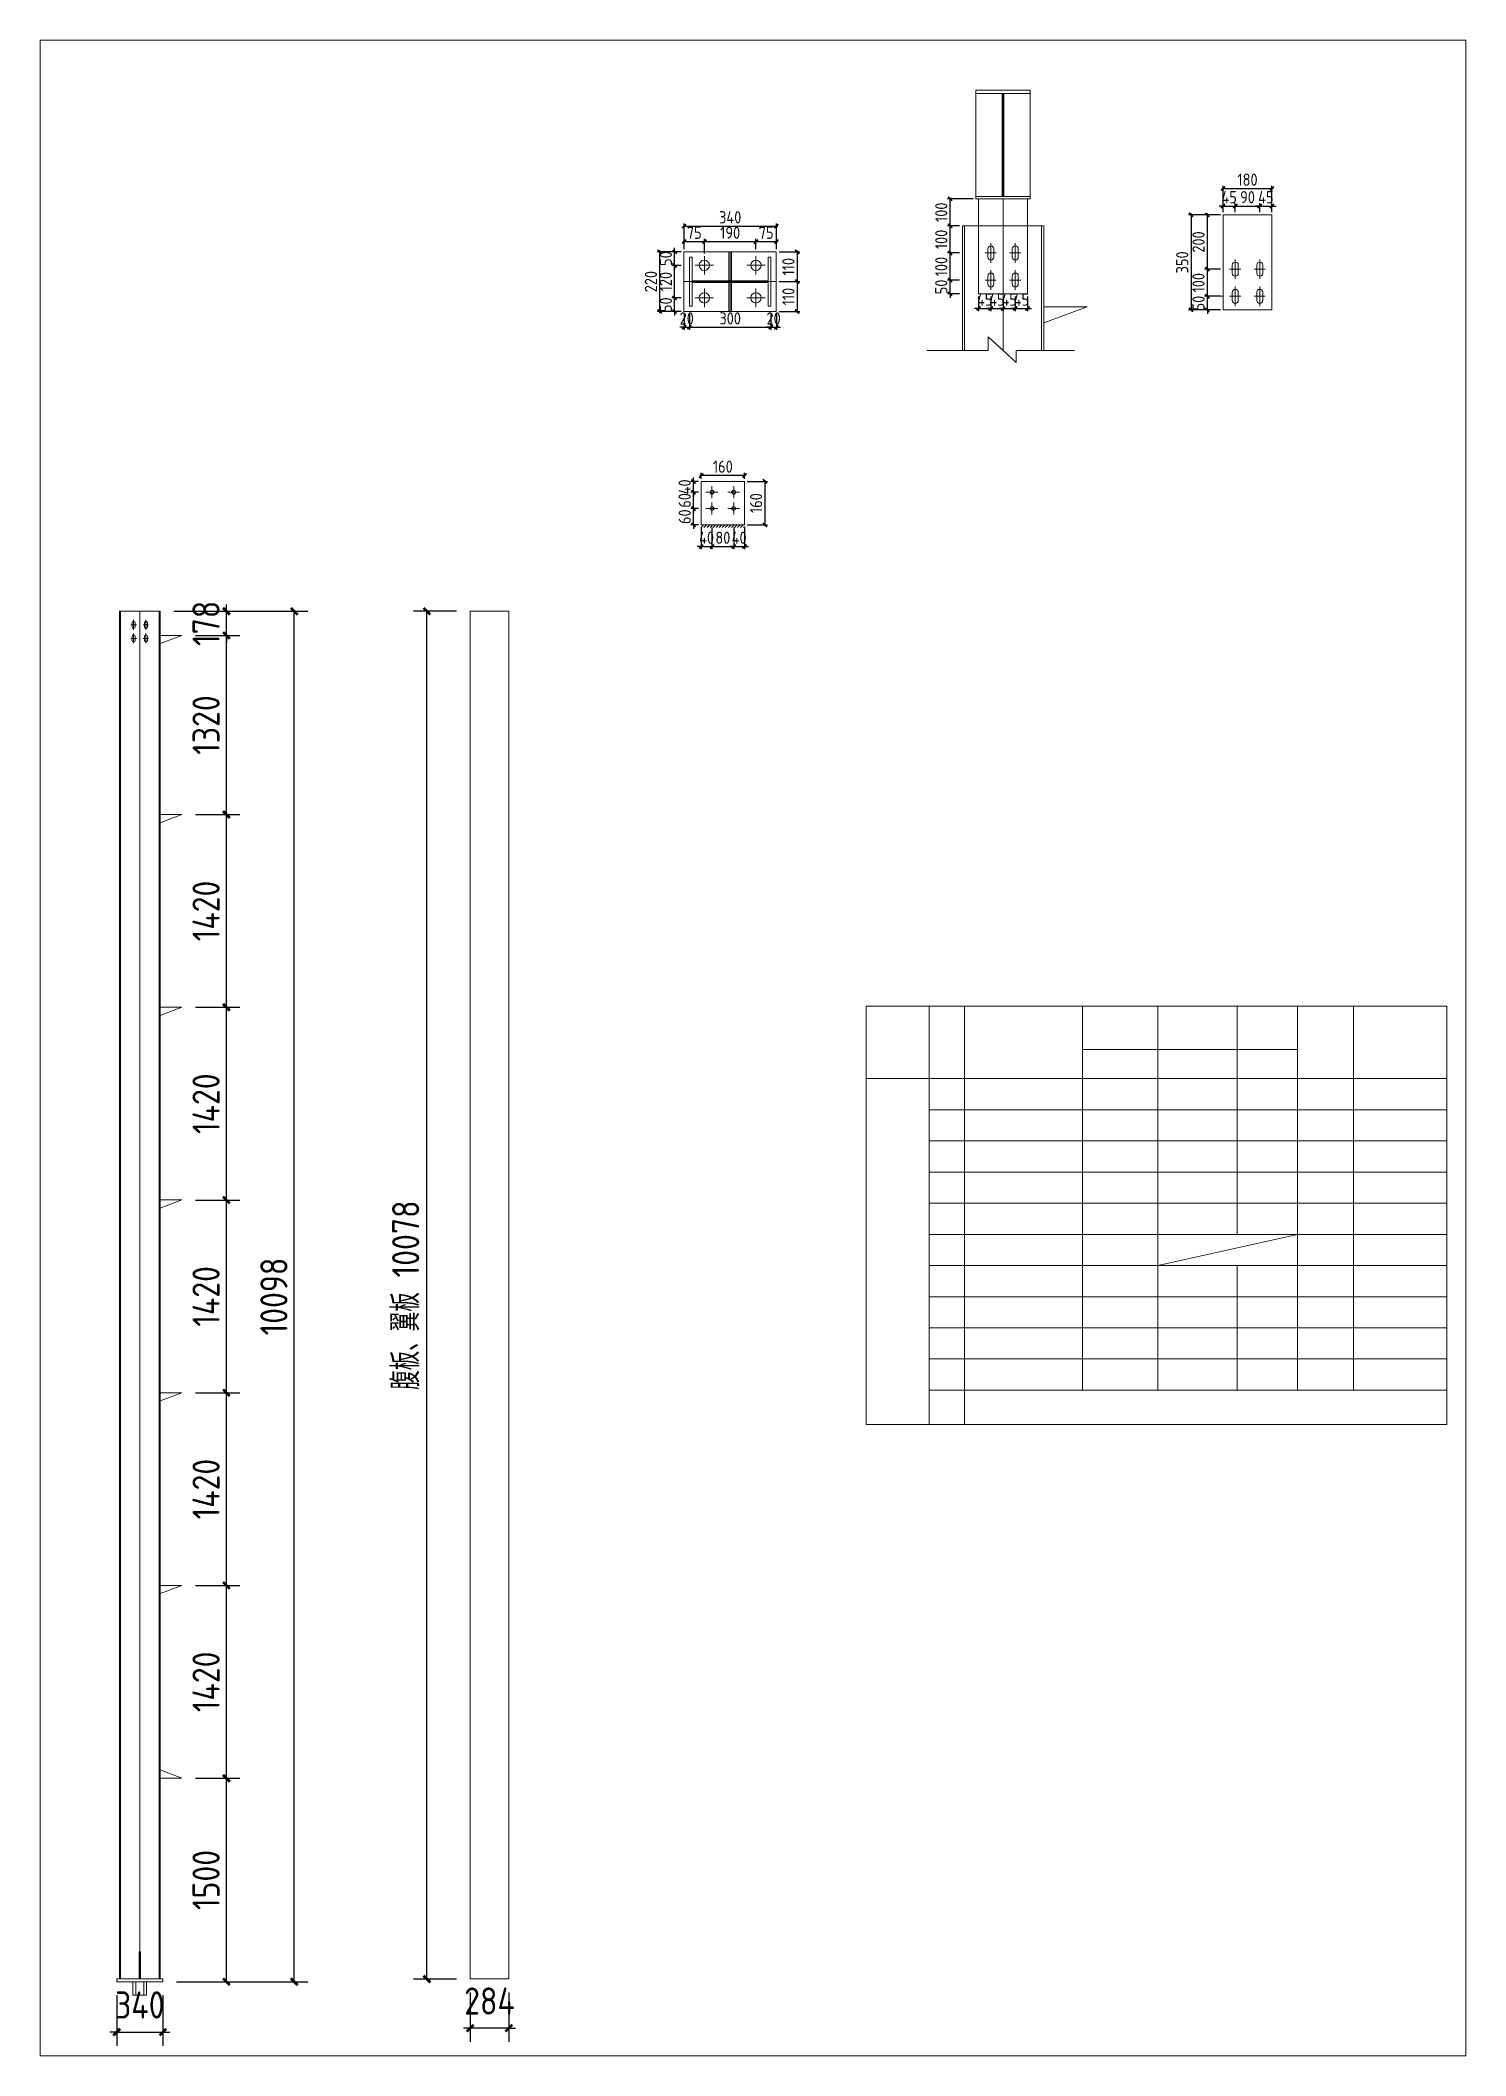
# Model space of a CAD drawing. Extents: x 485428 to 797698, y 56414 to 211814.
# Drawn here: x 693538 to 704038, y 125414 to 140264 of the extents above; entities that cross this region are included whole.
import ezdxf

# ---------------------------------------------------------------- set-up
doc = ezdxf.new("R2010")
doc.units = 0
doc.header["$LTSCALE"] = 1000
doc.header["$MEASUREMENT"] = 0
doc.layers.add('钢架', color=7, linetype='Continuous', lineweight=25)
doc.styles.get("Standard").update_dxf_attribs({"font": 'gbenor.shx', "bigfont": 'gbcbig.shx'})
doc.dimstyles.get("Standard").update_dxf_attribs({"dimscale": 100, "dimtxt": 2, "dimasz": 0.4, "dimexe": 0.5, "dimexo": 1, "dimgap": 0.5, "dimtad": 1, "dimdec": 0, "dimzin": 0, "dimdsep": 46, "dimtxsty": 'Standard', "dimblk": 'ARCHTICK', "dimcen": 0.09, "dimadec": 0, "dimazin": 0, "dimtfac": 1, "dimtdec": 0, "dimtix": 1, "dimtmove": 2, "dimatfit": 3, "dimfxl": 1, "dimtolj": 1, "dimtzin": 0, "dimarcsym": 0})

msp = doc.modelspace()

# ---------------------------------------------------------------- blocks, each defined once
blk = doc.blocks.new('_ArchTick')
at = {"color": 0, "linetype": 'ByBlock', "const_width": 0.4}
blk.add_lwpolyline([(-0.5, -0.5), (0.5, 0.5)], dxfattribs=at)
blk = doc.blocks.new('*D1073')
at = {"color": 3, "lineweight": -2}
for p, q in [((694681, 127459), (695009, 127459)), ((694909, 125959), (694909, 127459)), ((694541, 125959), (695009, 125959))]:
    blk.add_line(p, q, dxfattribs=at)
at = {"layer": 'Defpoints', "color": 0}
for p in [(694581, 127459), (694909, 127459), (694441, 125959)]:
    blk.add_point(p, dxfattribs=at)
at = {"color": 3, "lineweight": -2, "xscale": 50, "yscale": 50, "zscale": 50}
for p, rotation in [((694909, 127459), 90), ((694909, 125959), 270)]:
    blk.add_blockref('_ArchTick', p, dxfattribs=dict(at, rotation=rotation))
at = {"color": 0, "lineweight": 15, "insert": (694759, 126709), "char_height": 200, "attachment_point": 5, "rotation": 90}
blk.add_mtext('\\A1;1500', dxfattribs=at)
blk = doc.blocks.new('*D1074')
at = {"color": 3, "lineweight": -2}
for p, q in [((694681, 128879), (695009, 128879)), ((694909, 127459), (694909, 128879)), ((694681, 127459), (695009, 127459))]:
    blk.add_line(p, q, dxfattribs=at)
at = {"layer": 'Defpoints', "color": 0}
for p in [(694581, 128879), (694909, 128879), (694581, 127459)]:
    blk.add_point(p, dxfattribs=at)
at = {"color": 3, "lineweight": -2, "xscale": 50, "yscale": 50, "zscale": 50}
for p, rotation in [((694909, 128879), 90), ((694909, 127459), 270)]:
    blk.add_blockref('_ArchTick', p, dxfattribs=dict(at, rotation=rotation))
at = {"color": 0, "lineweight": 15, "insert": (694759, 128169), "char_height": 200, "attachment_point": 5, "rotation": 90}
blk.add_mtext('\\A1;1420', dxfattribs=at)
blk = doc.blocks.new('*D1075')
at = {"color": 3, "lineweight": -2}
for p, q in [((694681, 130299), (695009, 130299)), ((694909, 128879), (694909, 130299)), ((694681, 128879), (695009, 128879))]:
    blk.add_line(p, q, dxfattribs=at)
at = {"layer": 'Defpoints', "color": 0}
for p in [(694581, 130299), (694909, 130299), (694581, 128879)]:
    blk.add_point(p, dxfattribs=at)
at = {"color": 3, "lineweight": -2, "xscale": 50, "yscale": 50, "zscale": 50}
for p, rotation in [((694909, 130299), 90), ((694909, 128879), 270)]:
    blk.add_blockref('_ArchTick', p, dxfattribs=dict(at, rotation=rotation))
at = {"color": 0, "lineweight": 15, "insert": (694759, 129589), "char_height": 200, "attachment_point": 5, "rotation": 90}
blk.add_mtext('\\A1;1420', dxfattribs=at)
blk = doc.blocks.new('*D1076')
at = {"color": 3, "lineweight": -2}
for p, q in [((694681, 131719), (695009, 131719)), ((694909, 130299), (694909, 131719)), ((694681, 130299), (695009, 130299))]:
    blk.add_line(p, q, dxfattribs=at)
at = {"layer": 'Defpoints', "color": 0}
for p in [(694581, 131719), (694909, 131719), (694581, 130299)]:
    blk.add_point(p, dxfattribs=at)
at = {"color": 3, "lineweight": -2, "xscale": 50, "yscale": 50, "zscale": 50}
for p, rotation in [((694909, 131719), 90), ((694909, 130299), 270)]:
    blk.add_blockref('_ArchTick', p, dxfattribs=dict(at, rotation=rotation))
at = {"color": 0, "lineweight": 15, "insert": (694759, 131009), "char_height": 200, "attachment_point": 5, "rotation": 90}
blk.add_mtext('\\A1;1420', dxfattribs=at)
blk = doc.blocks.new('*D1077')
at = {"color": 3, "lineweight": -2}
for p, q in [((694681, 133139), (695009, 133139)), ((694909, 131719), (694909, 133139)), ((694681, 131719), (695009, 131719))]:
    blk.add_line(p, q, dxfattribs=at)
at = {"layer": 'Defpoints', "color": 0}
for p in [(694581, 133139), (694909, 133139), (694581, 131719)]:
    blk.add_point(p, dxfattribs=at)
at = {"color": 3, "lineweight": -2, "xscale": 50, "yscale": 50, "zscale": 50}
for p, rotation in [((694909, 133139), 90), ((694909, 131719), 270)]:
    blk.add_blockref('_ArchTick', p, dxfattribs=dict(at, rotation=rotation))
at = {"color": 0, "lineweight": 15, "insert": (694759, 132429), "char_height": 200, "attachment_point": 5, "rotation": 90}
blk.add_mtext('\\A1;1420', dxfattribs=at)
blk = doc.blocks.new('*D1078')
at = {"color": 3, "lineweight": -2}
for p, q in [((694681, 134559), (695009, 134559)), ((694909, 133139), (694909, 134559)), ((694681, 133139), (695009, 133139))]:
    blk.add_line(p, q, dxfattribs=at)
at = {"layer": 'Defpoints', "color": 0}
for p in [(694581, 134559), (694909, 134559), (694581, 133139)]:
    blk.add_point(p, dxfattribs=at)
at = {"color": 3, "lineweight": -2, "xscale": 50, "yscale": 50, "zscale": 50}
for p, rotation in [((694909, 134559), 90), ((694909, 133139), 270)]:
    blk.add_blockref('_ArchTick', p, dxfattribs=dict(at, rotation=rotation))
at = {"color": 0, "lineweight": 15, "insert": (694759, 133849), "char_height": 200, "attachment_point": 5, "rotation": 90}
blk.add_mtext('\\A1;1420', dxfattribs=at)
blk = doc.blocks.new('*D1079')
at = {"color": 3, "lineweight": -2}
for p, q in [((694681, 135879), (695009, 135879)), ((694909, 134559), (694909, 135879)), ((694681, 134559), (695009, 134559))]:
    blk.add_line(p, q, dxfattribs=at)
at = {"layer": 'Defpoints', "color": 0}
for p in [(694581, 135879), (694909, 135879), (694581, 134559)]:
    blk.add_point(p, dxfattribs=at)
at = {"color": 3, "lineweight": -2, "xscale": 50, "yscale": 50, "zscale": 50}
for p, rotation in [((694909, 135879), 90), ((694909, 134559), 270)]:
    blk.add_blockref('_ArchTick', p, dxfattribs=dict(at, rotation=rotation))
at = {"color": 0, "lineweight": 15, "insert": (694759, 135219), "char_height": 200, "attachment_point": 5, "rotation": 90}
blk.add_mtext('\\A1;1320', dxfattribs=at)
blk = doc.blocks.new('*D1032')
at = {"color": 3, "lineweight": -2}
for p, q in [((694521, 136057), (695509, 136057)), ((695409, 125959), (695409, 136057)), ((694541, 125959), (695509, 125959))]:
    blk.add_line(p, q, dxfattribs=at)
at = {"layer": 'Defpoints', "color": 0}
for p in [(694421, 136057), (695409, 136057), (694441, 125959)]:
    blk.add_point(p, dxfattribs=at)
at = {"color": 3, "lineweight": -2, "xscale": 50, "yscale": 50, "zscale": 50}
for p, rotation in [((695409, 136057), 90), ((695409, 125959), 270)]:
    blk.add_blockref('_ArchTick', p, dxfattribs=dict(at, rotation=rotation))
at = {"color": 0, "lineweight": 15, "insert": (695259, 131008), "char_height": 200, "attachment_point": 5, "rotation": 90}
blk.add_mtext('\\A1;10098', dxfattribs=at)
blk = doc.blocks.new('*D1046')
at = {"color": 3, "lineweight": -2}
for p, q in [((696605, 136057), (696286, 136057)), ((696386, 125979), (696386, 136057)), ((696605, 125979), (696286, 125979))]:
    blk.add_line(p, q, dxfattribs=at)
at = {"layer": 'Defpoints', "color": 0}
for p in [(696386, 136057), (696705, 136057), (696705, 125979)]:
    blk.add_point(p, dxfattribs=at)
at = {"color": 3, "lineweight": -2, "xscale": 50, "yscale": 50, "zscale": 50}
for p, rotation in [((696386, 136057), 90), ((696386, 125979), 270)]:
    blk.add_blockref('_ArchTick', p, dxfattribs=dict(at, rotation=rotation))
at = {"color": 0, "lineweight": 15, "insert": (696230, 131018), "char_height": 200, "attachment_point": 5, "rotation": 90}
blk.add_mtext('\\A1;腹板、翼板 10078', dxfattribs=at)
blk = doc.blocks.new('*D1047')
at = {"color": 3, "lineweight": -2}
for p, q in [((694101, 125859), (694101, 125488)), ((694441, 125859), (694441, 125488)), ((694101, 125588), (694051, 125588)), ((694101, 125588), (694441, 125588)), ((694441, 125588), (694491, 125588))]:
    blk.add_line(p, q, dxfattribs=at)
at = {"layer": 'Defpoints', "color": 0}
for p in [(694101, 125959), (694441, 125959), (694441, 125588)]:
    blk.add_point(p, dxfattribs=at)
at = {"color": 3, "lineweight": -2, "xscale": 50, "yscale": 50, "zscale": 50}
blk.add_blockref('_ArchTick', (694101, 125588), dxfattribs=at)
at = {"color": 3, "lineweight": -2, "xscale": 50, "yscale": 50, "zscale": 50, "rotation": 180}
blk.add_blockref('_ArchTick', (694441, 125588), dxfattribs=at)
at = {"color": 0, "lineweight": 15, "insert": (694271, 125788), "char_height": 200, "attachment_point": 5}
blk.add_mtext('\\A1;340', dxfattribs=at)
blk = doc.blocks.new('*D1048')
at = {"color": 3, "lineweight": -2}
for p, q in [((696705, 125879), (696705, 125517)), ((696989, 125879), (696989, 125517)), ((696705, 125617), (696655, 125617)), ((696989, 125617), (696705, 125617)), ((696989, 125617), (697039, 125617))]:
    blk.add_line(p, q, dxfattribs=at)
at = {"layer": 'Defpoints', "color": 0}
for p in [(696705, 125979), (696989, 125979), (696705, 125617)]:
    blk.add_point(p, dxfattribs=at)
at = {"color": 3, "lineweight": -2, "xscale": 50, "yscale": 50, "zscale": 50}
for p, rotation in [((696705, 125617), 5.903109488796288e-12), ((696989, 125617), 180.0000000000059)]:
    blk.add_blockref('_ArchTick', p, dxfattribs=dict(at, rotation=rotation))
at = {"color": 0, "lineweight": 15, "insert": (696847, 125817), "char_height": 200, "attachment_point": 5}
blk.add_mtext('\\A1;284', dxfattribs=at)
blk = doc.blocks.new('*D1054')
at = {"color": 3, "lineweight": -2}
for p, q in [((698260, 138366), (698191, 138366)), ((698260, 138266), (698191, 138266)), ((698211, 138366), (698211, 138396)), ((698211, 138266), (698211, 138366)), ((698211, 138266), (698211, 138236))]:
    blk.add_line(p, q, dxfattribs=at)
at = {"layer": 'Defpoints', "color": 0}
for p in [(698211, 138366), (698280, 138366), (698280, 138266)]:
    blk.add_point(p, dxfattribs=at)
at = {"color": 3, "lineweight": -2, "xscale": 30, "yscale": 30, "zscale": 30}
for p, rotation in [((698211, 138366), 270), ((698211, 138266), 90)]:
    blk.add_blockref('_ArchTick', p, dxfattribs=dict(at, rotation=rotation))
at = {"color": 0, "lineweight": 15, "insert": (698146, 138316), "char_height": 90, "attachment_point": 5, "rotation": 90}
blk.add_mtext('\\A1;50', dxfattribs=at)
blk = doc.blocks.new('*D1040')
at = {"color": 3, "lineweight": -2}
for p, q in [((698260, 138606), (698191, 138606)), ((698211, 138356), (698211, 138616)), ((698260, 138366), (698191, 138366))]:
    blk.add_line(p, q, dxfattribs=at)
at = {"layer": 'Defpoints', "color": 0}
for p in [(698211, 138606), (698280, 138606), (698280, 138366)]:
    blk.add_point(p, dxfattribs=at)
at = {"color": 3, "lineweight": -2, "xscale": 30, "yscale": 30, "zscale": 30}
for p, rotation in [((698211, 138606), 90), ((698211, 138366), 270)]:
    blk.add_blockref('_ArchTick', p, dxfattribs=dict(at, rotation=rotation))
at = {"color": 0, "lineweight": 15, "insert": (698146, 138486), "char_height": 90, "attachment_point": 5, "rotation": 90}
blk.add_mtext('\\A1;120', dxfattribs=at)
blk = doc.blocks.new('*D1055')
at = {"color": 3, "lineweight": -2}
for p, q in [((698260, 138706), (698191, 138706)), ((698211, 138706), (698211, 138736)), ((698211, 138606), (698211, 138706)), ((698260, 138606), (698191, 138606)), ((698211, 138606), (698211, 138576))]:
    blk.add_line(p, q, dxfattribs=at)
at = {"layer": 'Defpoints', "color": 0}
for p in [(698211, 138706), (698280, 138706), (698280, 138606)]:
    blk.add_point(p, dxfattribs=at)
at = {"color": 3, "lineweight": -2, "xscale": 30, "yscale": 30, "zscale": 30}
for p, rotation in [((698211, 138706), 270), ((698211, 138606), 90)]:
    blk.add_blockref('_ArchTick', p, dxfattribs=dict(at, rotation=rotation))
at = {"color": 0, "lineweight": 15, "insert": (698146, 138656), "char_height": 90, "attachment_point": 5, "rotation": 90}
blk.add_mtext('\\A1;50', dxfattribs=at)
blk = doc.blocks.new('*D1056')
at = {"color": 3, "lineweight": -2}
for p, q in [((698270, 138781), (698440, 138781)), ((698280, 138726), (698280, 138801)), ((698430, 138694), (698430, 138801))]:
    blk.add_line(p, q, dxfattribs=at)
at = {"layer": 'Defpoints', "color": 0}
for p in [(698280, 138706), (698430, 138781), (698430, 138674)]:
    blk.add_point(p, dxfattribs=at)
at = {"color": 3, "lineweight": -2, "xscale": 30, "yscale": 30, "zscale": 30, "rotation": 180}
blk.add_blockref('_ArchTick', (698280, 138781), dxfattribs=at)
at = {"color": 3, "lineweight": -2, "xscale": 30, "yscale": 30, "zscale": 30}
blk.add_blockref('_ArchTick', (698430, 138781), dxfattribs=at)
at = {"color": 0, "lineweight": 15, "insert": (698355, 138846), "char_height": 90, "attachment_point": 5}
blk.add_mtext('\\A1;75', dxfattribs=at)
blk = doc.blocks.new('*D1057')
at = {"color": 3, "lineweight": -2}
for p, q in [((698420, 138781), (698820, 138781)), ((698430, 138694), (698430, 138801)), ((698810, 138726), (698810, 138801))]:
    blk.add_line(p, q, dxfattribs=at)
at = {"layer": 'Defpoints', "color": 0}
for p in [(698810, 138781), (698810, 138706), (698430, 138674)]:
    blk.add_point(p, dxfattribs=at)
at = {"color": 3, "lineweight": -2, "xscale": 30, "yscale": 30, "zscale": 30, "rotation": 180}
blk.add_blockref('_ArchTick', (698430, 138781), dxfattribs=at)
at = {"color": 3, "lineweight": -2, "xscale": 30, "yscale": 30, "zscale": 30}
blk.add_blockref('_ArchTick', (698810, 138781), dxfattribs=at)
at = {"color": 0, "lineweight": 15, "insert": (698620, 138846), "char_height": 90, "attachment_point": 5}
blk.add_mtext('\\A1;190', dxfattribs=at)
blk = doc.blocks.new('*D1058')
at = {"color": 3, "lineweight": -2}
for p, q in [((698800, 138781), (698970, 138781)), ((698810, 138726), (698810, 138801)), ((698960, 138726), (698960, 138801))]:
    blk.add_line(p, q, dxfattribs=at)
at = {"layer": 'Defpoints', "color": 0}
for p in [(698810, 138706), (698960, 138781), (698960, 138706)]:
    blk.add_point(p, dxfattribs=at)
at = {"color": 3, "lineweight": -2, "xscale": 30, "yscale": 30, "zscale": 30, "rotation": 180}
blk.add_blockref('_ArchTick', (698810, 138781), dxfattribs=at)
at = {"color": 3, "lineweight": -2, "xscale": 30, "yscale": 30, "zscale": 30}
blk.add_blockref('_ArchTick', (698960, 138781), dxfattribs=at)
at = {"color": 0, "lineweight": 15, "insert": (698885, 138846), "char_height": 90, "attachment_point": 5}
blk.add_mtext('\\A1;75', dxfattribs=at)
blk = doc.blocks.new('*D1059')
at = {"color": 3, "lineweight": -2}
for p, q in [((698260, 138706), (698081, 138706)), ((698101, 138256), (698101, 138716)), ((698260, 138266), (698081, 138266))]:
    blk.add_line(p, q, dxfattribs=at)
at = {"layer": 'Defpoints', "color": 0}
for p in [(698101, 138706), (698280, 138706), (698280, 138266)]:
    blk.add_point(p, dxfattribs=at)
at = {"color": 3, "lineweight": -2, "xscale": 30, "yscale": 30, "zscale": 30}
for p, rotation in [((698101, 138706), 90), ((698101, 138266), 270)]:
    blk.add_blockref('_ArchTick', p, dxfattribs=dict(at, rotation=rotation))
at = {"color": 0, "lineweight": 15, "insert": (698036, 138486), "char_height": 90, "attachment_point": 5, "rotation": 90}
blk.add_mtext('\\A1;220', dxfattribs=at)
blk = doc.blocks.new('*D1060')
at = {"color": 3, "lineweight": -2}
for p, q in [((698270, 138895), (698970, 138895)), ((698280, 138726), (698280, 138915)), ((698960, 138726), (698960, 138915))]:
    blk.add_line(p, q, dxfattribs=at)
at = {"layer": 'Defpoints', "color": 0}
for p in [(698960, 138895), (698280, 138706), (698960, 138706)]:
    blk.add_point(p, dxfattribs=at)
at = {"color": 3, "lineweight": -2, "xscale": 30, "yscale": 30, "zscale": 30, "rotation": 180}
blk.add_blockref('_ArchTick', (698280, 138895), dxfattribs=at)
at = {"color": 3, "lineweight": -2, "xscale": 30, "yscale": 30, "zscale": 30}
blk.add_blockref('_ArchTick', (698960, 138895), dxfattribs=at)
at = {"color": 0, "lineweight": 15, "insert": (698620, 138960), "char_height": 90, "attachment_point": 5}
blk.add_mtext('\\A1;340', dxfattribs=at)
blk = doc.blocks.new('*D1041')
at = {"color": 3, "lineweight": -2}
for p, q in [((698280, 138150), (698250, 138150)), ((698280, 138246), (698280, 138130)), ((698280, 138150), (698320, 138150)), ((698320, 138246), (698320, 138130)), ((698320, 138150), (698350, 138150))]:
    blk.add_line(p, q, dxfattribs=at)
at = {"layer": 'Defpoints', "color": 0}
for p in [(698280, 138266), (698320, 138266), (698320, 138150)]:
    blk.add_point(p, dxfattribs=at)
at = {"color": 3, "lineweight": -2, "xscale": 30, "yscale": 30, "zscale": 30}
blk.add_blockref('_ArchTick', (698280, 138150), dxfattribs=at)
at = {"color": 3, "lineweight": -2, "xscale": 30, "yscale": 30, "zscale": 30, "rotation": 180}
blk.add_blockref('_ArchTick', (698320, 138150), dxfattribs=at)
at = {"color": 0, "lineweight": 15, "insert": (698300, 138215), "char_height": 90, "attachment_point": 5}
blk.add_mtext('\\A1;20', dxfattribs=at)
blk = doc.blocks.new('*D1042')
at = {"color": 3, "lineweight": -2}
for p, q in [((698310, 138150), (698930, 138150)), ((698320, 138246), (698320, 138130)), ((698920, 138246), (698920, 138130))]:
    blk.add_line(p, q, dxfattribs=at)
at = {"layer": 'Defpoints', "color": 0}
for p in [(698320, 138266), (698920, 138266), (698920, 138150)]:
    blk.add_point(p, dxfattribs=at)
at = {"color": 3, "lineweight": -2, "xscale": 30, "yscale": 30, "zscale": 30, "rotation": 180}
blk.add_blockref('_ArchTick', (698320, 138150), dxfattribs=at)
at = {"color": 3, "lineweight": -2, "xscale": 30, "yscale": 30, "zscale": 30}
blk.add_blockref('_ArchTick', (698920, 138150), dxfattribs=at)
at = {"color": 0, "lineweight": 15, "insert": (698620, 138215), "char_height": 90, "attachment_point": 5}
blk.add_mtext('\\A1;300', dxfattribs=at)
blk = doc.blocks.new('*D1061')
at = {"color": 3, "lineweight": -2}
for p, q in [((698920, 138150), (698890, 138150)), ((698920, 138246), (698920, 138130)), ((698920, 138150), (698960, 138150)), ((698960, 138246), (698960, 138130)), ((698960, 138150), (698990, 138150))]:
    blk.add_line(p, q, dxfattribs=at)
at = {"layer": 'Defpoints', "color": 0}
for p in [(698920, 138266), (698960, 138266), (698960, 138150)]:
    blk.add_point(p, dxfattribs=at)
at = {"color": 3, "lineweight": -2, "xscale": 30, "yscale": 30, "zscale": 30}
blk.add_blockref('_ArchTick', (698920, 138150), dxfattribs=at)
at = {"color": 3, "lineweight": -2, "xscale": 30, "yscale": 30, "zscale": 30, "rotation": 180}
blk.add_blockref('_ArchTick', (698960, 138150), dxfattribs=at)
at = {"color": 0, "lineweight": 15, "insert": (698940, 138215), "char_height": 90, "attachment_point": 5}
blk.add_mtext('\\A1;20', dxfattribs=at)
blk = doc.blocks.new('*D1062')
at = {"color": 3, "lineweight": -2}
for p, q in [((698980, 138706), (699134, 138706)), ((699114, 138716), (699114, 138476)), ((698980, 138486), (699134, 138486))]:
    blk.add_line(p, q, dxfattribs=at)
at = {"layer": 'Defpoints', "color": 0}
for p in [(698960, 138706), (698960, 138486), (699114, 138486)]:
    blk.add_point(p, dxfattribs=at)
at = {"color": 3, "lineweight": -2, "xscale": 30, "yscale": 30, "zscale": 30}
for p, rotation in [((699114, 138706), 90), ((699114, 138486), 270)]:
    blk.add_blockref('_ArchTick', p, dxfattribs=dict(at, rotation=rotation))
at = {"color": 0, "lineweight": 15, "insert": (699049, 138596), "char_height": 90, "attachment_point": 5, "rotation": 90}
blk.add_mtext('\\A1;110', dxfattribs=at)
blk = doc.blocks.new('*D1063')
at = {"color": 3, "lineweight": -2}
for p, q in [((698980, 138486), (699134, 138486)), ((699114, 138496), (699114, 138256)), ((698980, 138266), (699134, 138266))]:
    blk.add_line(p, q, dxfattribs=at)
at = {"layer": 'Defpoints', "color": 0}
for p in [(698960, 138486), (698960, 138266), (699114, 138266)]:
    blk.add_point(p, dxfattribs=at)
at = {"color": 3, "lineweight": -2, "xscale": 30, "yscale": 30, "zscale": 30}
for p, rotation in [((699114, 138486), 90), ((699114, 138266), 270)]:
    blk.add_blockref('_ArchTick', p, dxfattribs=dict(at, rotation=rotation))
at = {"color": 0, "lineweight": 15, "insert": (699049, 138376), "char_height": 90, "attachment_point": 5, "rotation": 90}
blk.add_mtext('\\A1;110', dxfattribs=at)
blk = doc.blocks.new('*D1049')
at = {"color": 3, "lineweight": -2}
for p, q in [((698406, 136674), (698406, 136514)), ((698486, 136674), (698486, 136514)), ((698406, 136534), (698376, 136534)), ((698406, 136534), (698486, 136534)), ((698486, 136534), (698516, 136534))]:
    blk.add_line(p, q, dxfattribs=at)
at = {"layer": 'Defpoints', "color": 0}
for p in [(698406, 136694), (698486, 136694), (698486, 136534)]:
    blk.add_point(p, dxfattribs=at)
at = {"color": 3, "lineweight": -2, "xscale": 30, "yscale": 30, "zscale": 30}
blk.add_blockref('_ArchTick', (698406, 136534), dxfattribs=at)
at = {"color": 3, "lineweight": -2, "xscale": 30, "yscale": 30, "zscale": 30, "rotation": 180}
blk.add_blockref('_ArchTick', (698486, 136534), dxfattribs=at)
at = {"color": 0, "lineweight": 15, "insert": (698446, 136599), "char_height": 90, "attachment_point": 5}
blk.add_mtext('\\A1;40', dxfattribs=at)
blk = doc.blocks.new('*D1033')
at = {"color": 3, "lineweight": -2}
for p, q in [((698486, 136674), (698486, 136514)), ((698646, 136674), (698646, 136514)), ((698476, 136534), (698656, 136534))]:
    blk.add_line(p, q, dxfattribs=at)
at = {"layer": 'Defpoints', "color": 0}
for p in [(698486, 136694), (698646, 136694), (698646, 136534)]:
    blk.add_point(p, dxfattribs=at)
at = {"color": 3, "lineweight": -2, "xscale": 30, "yscale": 30, "zscale": 30, "rotation": 180}
blk.add_blockref('_ArchTick', (698486, 136534), dxfattribs=at)
at = {"color": 3, "lineweight": -2, "xscale": 30, "yscale": 30, "zscale": 30}
blk.add_blockref('_ArchTick', (698646, 136534), dxfattribs=at)
at = {"color": 0, "lineweight": 15, "insert": (698566, 136599), "char_height": 90, "attachment_point": 5}
blk.add_mtext('\\A1;80', dxfattribs=at)
blk = doc.blocks.new('*D1034')
at = {"color": 3, "lineweight": -2}
for p, q in [((698646, 136674), (698646, 136514)), ((698726, 136674), (698726, 136514)), ((698646, 136534), (698616, 136534)), ((698646, 136534), (698726, 136534)), ((698726, 136534), (698756, 136534))]:
    blk.add_line(p, q, dxfattribs=at)
at = {"layer": 'Defpoints', "color": 0}
for p in [(698646, 136694), (698726, 136694), (698726, 136534)]:
    blk.add_point(p, dxfattribs=at)
at = {"color": 3, "lineweight": -2, "xscale": 30, "yscale": 30, "zscale": 30}
blk.add_blockref('_ArchTick', (698646, 136534), dxfattribs=at)
at = {"color": 3, "lineweight": -2, "xscale": 30, "yscale": 30, "zscale": 30, "rotation": 180}
blk.add_blockref('_ArchTick', (698726, 136534), dxfattribs=at)
at = {"color": 0, "lineweight": 15, "insert": (698686, 136599), "char_height": 90, "attachment_point": 5}
blk.add_mtext('\\A1;40', dxfattribs=at)
blk = doc.blocks.new('*D1035')
at = {"color": 3, "lineweight": -2}
for p, q in [((698386, 136814), (698330, 136814)), ((698350, 136814), (698350, 136844)), ((698350, 136694), (698350, 136814)), ((698386, 136694), (698330, 136694)), ((698350, 136694), (698350, 136664))]:
    blk.add_line(p, q, dxfattribs=at)
at = {"layer": 'Defpoints', "color": 0}
for p in [(698350, 136814), (698406, 136814), (698406, 136694)]:
    blk.add_point(p, dxfattribs=at)
at = {"color": 3, "lineweight": -2, "xscale": 30, "yscale": 30, "zscale": 30}
for p, rotation in [((698350, 136814), 270), ((698350, 136694), 90)]:
    blk.add_blockref('_ArchTick', p, dxfattribs=dict(at, rotation=rotation))
at = {"color": 0, "lineweight": 15, "insert": (698285, 136754), "char_height": 90, "attachment_point": 5, "rotation": 90}
blk.add_mtext('\\A1;60', dxfattribs=at)
blk = doc.blocks.new('*D1036')
at = {"color": 3, "lineweight": -2}
for p, q in [((698386, 136934), (698330, 136934)), ((698350, 136934), (698350, 136964)), ((698350, 136814), (698350, 136934)), ((698386, 136814), (698330, 136814)), ((698350, 136814), (698350, 136784))]:
    blk.add_line(p, q, dxfattribs=at)
at = {"layer": 'Defpoints', "color": 0}
for p in [(698350, 136934), (698406, 136934), (698406, 136814)]:
    blk.add_point(p, dxfattribs=at)
at = {"color": 3, "lineweight": -2, "xscale": 30, "yscale": 30, "zscale": 30}
for p, rotation in [((698350, 136934), 270), ((698350, 136814), 90)]:
    blk.add_blockref('_ArchTick', p, dxfattribs=dict(at, rotation=rotation))
at = {"color": 0, "lineweight": 15, "insert": (698285, 136874), "char_height": 90, "attachment_point": 5, "rotation": 90}
blk.add_mtext('\\A1;60', dxfattribs=at)
blk = doc.blocks.new('*D1050')
at = {"color": 3, "lineweight": -2}
for p, q in [((698386, 137014), (698330, 137014)), ((698386, 136934), (698330, 136934)), ((698350, 137014), (698350, 137044)), ((698350, 136934), (698350, 137014)), ((698350, 136934), (698350, 136904))]:
    blk.add_line(p, q, dxfattribs=at)
at = {"layer": 'Defpoints', "color": 0}
for p in [(698350, 137014), (698406, 137014), (698406, 136934)]:
    blk.add_point(p, dxfattribs=at)
at = {"color": 3, "lineweight": -2, "xscale": 30, "yscale": 30, "zscale": 30}
for p, rotation in [((698350, 137014), 270), ((698350, 136934), 90)]:
    blk.add_blockref('_ArchTick', p, dxfattribs=dict(at, rotation=rotation))
at = {"color": 0, "lineweight": 15, "insert": (698285, 136974), "char_height": 90, "attachment_point": 5, "rotation": 90}
blk.add_mtext('\\A1;40', dxfattribs=at)
blk = doc.blocks.new('*D1051')
at = {"color": 3, "lineweight": -2}
for p, q in [((698406, 137034), (698406, 137078)), ((698726, 137034), (698726, 137078)), ((698736, 137058), (698396, 137058))]:
    blk.add_line(p, q, dxfattribs=at)
at = {"layer": 'Defpoints', "color": 0}
for p in [(698406, 137058), (698406, 137014), (698726, 137014)]:
    blk.add_point(p, dxfattribs=at)
at = {"color": 3, "lineweight": -2, "xscale": 30, "yscale": 30, "zscale": 30, "rotation": 180}
blk.add_blockref('_ArchTick', (698406, 137058), dxfattribs=at)
at = {"color": 3, "lineweight": -2, "xscale": 30, "yscale": 30, "zscale": 30}
blk.add_blockref('_ArchTick', (698726, 137058), dxfattribs=at)
at = {"color": 0, "lineweight": 15, "insert": (698566, 137123), "char_height": 90, "attachment_point": 5}
blk.add_mtext('\\A1;160', dxfattribs=at)
blk = doc.blocks.new('*D1037')
at = {"color": 3, "lineweight": -2}
for p, q in [((698746, 137014), (698896, 137014)), ((698876, 137024), (698876, 136684)), ((698746, 136694), (698896, 136694))]:
    blk.add_line(p, q, dxfattribs=at)
at = {"layer": 'Defpoints', "color": 0}
for p in [(698726, 137014), (698726, 136694), (698876, 136694)]:
    blk.add_point(p, dxfattribs=at)
at = {"color": 3, "lineweight": -2, "xscale": 30, "yscale": 30, "zscale": 30}
for p, rotation in [((698876, 137014), 90), ((698876, 136694), 270)]:
    blk.add_blockref('_ArchTick', p, dxfattribs=dict(at, rotation=rotation))
at = {"color": 0, "lineweight": 15, "insert": (698811, 136854), "char_height": 90, "attachment_point": 5, "rotation": 90}
blk.add_mtext('\\A1;160', dxfattribs=at)
blk = doc.blocks.new('*D1038')
at = {"color": 3, "lineweight": -2}
for p, q in [((700310, 138497), (700220, 138497)), ((700240, 138497), (700240, 138527)), ((700240, 138397), (700240, 138497)), ((700310, 138397), (700220, 138397)), ((700240, 138397), (700240, 138367))]:
    blk.add_line(p, q, dxfattribs=at)
at = {"layer": 'Defpoints', "color": 0}
for p in [(700240, 138497), (700330, 138497), (700330, 138397)]:
    blk.add_point(p, dxfattribs=at)
at = {"color": 3, "lineweight": -2, "xscale": 30, "yscale": 30, "zscale": 30}
for p, rotation in [((700240, 138497), 270), ((700240, 138397), 90)]:
    blk.add_blockref('_ArchTick', p, dxfattribs=dict(at, rotation=rotation))
at = {"color": 0, "lineweight": 15, "insert": (700175, 138447), "char_height": 90, "attachment_point": 5, "rotation": 90}
blk.add_mtext('\\A1;50', dxfattribs=at)
blk = doc.blocks.new('*D1039')
at = {"color": 3, "lineweight": -2}
for p, q in [((700240, 138487), (700240, 138707)), ((700310, 138697), (700220, 138697)), ((700310, 138497), (700220, 138497))]:
    blk.add_line(p, q, dxfattribs=at)
at = {"layer": 'Defpoints', "color": 0}
for p in [(700240, 138697), (700330, 138697), (700330, 138497)]:
    blk.add_point(p, dxfattribs=at)
at = {"color": 3, "lineweight": -2, "xscale": 30, "yscale": 30, "zscale": 30}
for p, rotation in [((700240, 138697), 90), ((700240, 138497), 270)]:
    blk.add_blockref('_ArchTick', p, dxfattribs=dict(at, rotation=rotation))
at = {"color": 0, "lineweight": 15, "insert": (700175, 138597), "char_height": 90, "attachment_point": 5, "rotation": 90}
blk.add_mtext('\\A1;100', dxfattribs=at)
blk = doc.blocks.new('*D1052')
at = {"color": 3, "lineweight": -2}
for p, q in [((700310, 138897), (700220, 138897)), ((700240, 138687), (700240, 138907)), ((700310, 138697), (700220, 138697))]:
    blk.add_line(p, q, dxfattribs=at)
at = {"layer": 'Defpoints', "color": 0}
for p in [(700240, 138897), (700330, 138897), (700330, 138697)]:
    blk.add_point(p, dxfattribs=at)
at = {"color": 3, "lineweight": -2, "xscale": 30, "yscale": 30, "zscale": 30}
for p, rotation in [((700240, 138897), 90), ((700240, 138697), 270)]:
    blk.add_blockref('_ArchTick', p, dxfattribs=dict(at, rotation=rotation))
at = {"color": 0, "lineweight": 15, "insert": (700175, 138797), "char_height": 90, "attachment_point": 5, "rotation": 90}
blk.add_mtext('\\A1;100', dxfattribs=at)
blk = doc.blocks.new('*D1053')
at = {"color": 3, "lineweight": -2}
for p, q in [((700410, 139097), (700220, 139097)), ((700240, 138887), (700240, 139107)), ((700310, 138897), (700220, 138897))]:
    blk.add_line(p, q, dxfattribs=at)
at = {"layer": 'Defpoints', "color": 0}
for p in [(700240, 139097), (700430, 139097), (700330, 138897)]:
    blk.add_point(p, dxfattribs=at)
at = {"color": 3, "lineweight": -2, "xscale": 30, "yscale": 30, "zscale": 30}
for p, rotation in [((700240, 139097), 90), ((700240, 138897), 270)]:
    blk.add_blockref('_ArchTick', p, dxfattribs=dict(at, rotation=rotation))
at = {"color": 0, "lineweight": 15, "insert": (700175, 138997), "char_height": 90, "attachment_point": 5, "rotation": 90}
blk.add_mtext('\\A1;100', dxfattribs=at)
blk = doc.blocks.new('*D1064')
at = {"color": 3, "lineweight": -2}
for p, q in [((700450, 138288), (700420, 138288)), ((700450, 138377), (700450, 138268)), ((700450, 138288), (700540, 138288)), ((700540, 138377), (700540, 138268)), ((700540, 138288), (700570, 138288))]:
    blk.add_line(p, q, dxfattribs=at)
at = {"layer": 'Defpoints', "color": 0}
for p in [(700450, 138397), (700540, 138397), (700540, 138288)]:
    blk.add_point(p, dxfattribs=at)
at = {"color": 3, "lineweight": -2, "xscale": 30, "yscale": 30, "zscale": 30}
blk.add_blockref('_ArchTick', (700450, 138288), dxfattribs=at)
at = {"color": 3, "lineweight": -2, "xscale": 30, "yscale": 30, "zscale": 30, "rotation": 180}
blk.add_blockref('_ArchTick', (700540, 138288), dxfattribs=at)
at = {"color": 0, "lineweight": 15, "insert": (700495, 138353), "char_height": 90, "attachment_point": 5}
blk.add_mtext('\\A1;45', dxfattribs=at)
blk = doc.blocks.new('*D1065')
at = {"color": 3, "lineweight": -2}
for p, q in [((700540, 138288), (700510, 138288)), ((700540, 138377), (700540, 138268)), ((700540, 138288), (700630, 138288)), ((700630, 138377), (700630, 138268)), ((700630, 138288), (700660, 138288))]:
    blk.add_line(p, q, dxfattribs=at)
at = {"layer": 'Defpoints', "color": 0}
for p in [(700540, 138397), (700630, 138397), (700630, 138288)]:
    blk.add_point(p, dxfattribs=at)
at = {"color": 3, "lineweight": -2, "xscale": 30, "yscale": 30, "zscale": 30}
blk.add_blockref('_ArchTick', (700540, 138288), dxfattribs=at)
at = {"color": 3, "lineweight": -2, "xscale": 30, "yscale": 30, "zscale": 30, "rotation": 180}
blk.add_blockref('_ArchTick', (700630, 138288), dxfattribs=at)
at = {"color": 0, "lineweight": 15, "insert": (700585, 138353), "char_height": 90, "attachment_point": 5}
blk.add_mtext('\\A1;45', dxfattribs=at)
blk = doc.blocks.new('*D1066')
at = {"color": 3, "lineweight": -2}
for p, q in [((700630, 138288), (700600, 138288)), ((700630, 138377), (700630, 138268)), ((700630, 138288), (700720, 138288)), ((700720, 138377), (700720, 138268)), ((700720, 138288), (700750, 138288))]:
    blk.add_line(p, q, dxfattribs=at)
at = {"layer": 'Defpoints', "color": 0}
for p in [(700630, 138397), (700720, 138397), (700720, 138288)]:
    blk.add_point(p, dxfattribs=at)
at = {"color": 3, "lineweight": -2, "xscale": 30, "yscale": 30, "zscale": 30}
blk.add_blockref('_ArchTick', (700630, 138288), dxfattribs=at)
at = {"color": 3, "lineweight": -2, "xscale": 30, "yscale": 30, "zscale": 30, "rotation": 180}
blk.add_blockref('_ArchTick', (700720, 138288), dxfattribs=at)
at = {"color": 0, "lineweight": 15, "insert": (700675, 138353), "char_height": 90, "attachment_point": 5}
blk.add_mtext('\\A1;45', dxfattribs=at)
blk = doc.blocks.new('*D1067')
at = {"color": 3, "lineweight": -2}
for p, q in [((700720, 138288), (700690, 138288)), ((700720, 138377), (700720, 138268)), ((700720, 138288), (700810, 138288)), ((700810, 138377), (700810, 138268)), ((700810, 138288), (700840, 138288))]:
    blk.add_line(p, q, dxfattribs=at)
at = {"layer": 'Defpoints', "color": 0}
for p in [(700720, 138397), (700810, 138397), (700810, 138288)]:
    blk.add_point(p, dxfattribs=at)
at = {"color": 3, "lineweight": -2, "xscale": 30, "yscale": 30, "zscale": 30}
blk.add_blockref('_ArchTick', (700720, 138288), dxfattribs=at)
at = {"color": 3, "lineweight": -2, "xscale": 30, "yscale": 30, "zscale": 30, "rotation": 180}
blk.add_blockref('_ArchTick', (700810, 138288), dxfattribs=at)
at = {"color": 0, "lineweight": 15, "insert": (700765, 138353), "char_height": 90, "attachment_point": 5}
blk.add_mtext('\\A1;45', dxfattribs=at)
blk = doc.blocks.new('*D1068')
at = {"color": 3, "lineweight": -2}
for p, q in [((702231, 138978), (702115, 138978)), ((702135, 138568), (702135, 138988)), ((702231, 138578), (702115, 138578))]:
    blk.add_line(p, q, dxfattribs=at)
at = {"layer": 'Defpoints', "color": 0}
for p in [(702135, 138978), (702251, 138978), (702251, 138578)]:
    blk.add_point(p, dxfattribs=at)
at = {"color": 3, "lineweight": -2, "xscale": 30, "yscale": 30, "zscale": 30}
for p, rotation in [((702135, 138978), 90), ((702135, 138578), 270)]:
    blk.add_blockref('_ArchTick', p, dxfattribs=dict(at, rotation=rotation))
at = {"color": 0, "lineweight": 15, "insert": (702070, 138778), "char_height": 90, "attachment_point": 5, "rotation": 90}
blk.add_mtext('\\A1;200', dxfattribs=at)
blk = doc.blocks.new('*D1069')
at = {"color": 3, "lineweight": -2}
for p, q in [((702251, 139043), (702221, 139043)), ((702251, 138998), (702251, 139063)), ((702251, 139043), (702341, 139043)), ((702341, 138998), (702341, 139063)), ((702341, 139043), (702371, 139043))]:
    blk.add_line(p, q, dxfattribs=at)
at = {"layer": 'Defpoints', "color": 0}
for p in [(702341, 139043), (702251, 138978), (702341, 138978)]:
    blk.add_point(p, dxfattribs=at)
at = {"color": 3, "lineweight": -2, "xscale": 30, "yscale": 30, "zscale": 30}
blk.add_blockref('_ArchTick', (702251, 139043), dxfattribs=at)
at = {"color": 3, "lineweight": -2, "xscale": 30, "yscale": 30, "zscale": 30, "rotation": 180}
blk.add_blockref('_ArchTick', (702341, 139043), dxfattribs=at)
at = {"color": 0, "lineweight": 15, "insert": (702296, 139108), "char_height": 90, "attachment_point": 5}
blk.add_mtext('\\A1;45', dxfattribs=at)
blk = doc.blocks.new('*D1045')
at = {"color": 3, "lineweight": -2}
for p, q in [((702331, 139043), (702531, 139043)), ((702341, 138998), (702341, 139063)), ((702521, 138998), (702521, 139063))]:
    blk.add_line(p, q, dxfattribs=at)
at = {"layer": 'Defpoints', "color": 0}
for p in [(702521, 139043), (702341, 138978), (702521, 138978)]:
    blk.add_point(p, dxfattribs=at)
at = {"color": 3, "lineweight": -2, "xscale": 30, "yscale": 30, "zscale": 30, "rotation": 180}
blk.add_blockref('_ArchTick', (702341, 139043), dxfattribs=at)
at = {"color": 3, "lineweight": -2, "xscale": 30, "yscale": 30, "zscale": 30}
blk.add_blockref('_ArchTick', (702521, 139043), dxfattribs=at)
at = {"color": 0, "lineweight": 15, "insert": (702431, 139108), "char_height": 90, "attachment_point": 5}
blk.add_mtext('\\A1;90', dxfattribs=at)
blk = doc.blocks.new('*D1070')
at = {"color": 3, "lineweight": -2}
for p, q in [((702521, 139043), (702491, 139043)), ((702521, 138998), (702521, 139063)), ((702521, 139043), (702611, 139043)), ((702611, 138998), (702611, 139063)), ((702611, 139043), (702641, 139043))]:
    blk.add_line(p, q, dxfattribs=at)
at = {"layer": 'Defpoints', "color": 0}
for p in [(702611, 139043), (702521, 138978), (702611, 138978)]:
    blk.add_point(p, dxfattribs=at)
at = {"color": 3, "lineweight": -2, "xscale": 30, "yscale": 30, "zscale": 30}
blk.add_blockref('_ArchTick', (702521, 139043), dxfattribs=at)
at = {"color": 3, "lineweight": -2, "xscale": 30, "yscale": 30, "zscale": 30, "rotation": 180}
blk.add_blockref('_ArchTick', (702611, 139043), dxfattribs=at)
at = {"color": 0, "lineweight": 15, "insert": (702566, 139108), "char_height": 90, "attachment_point": 5}
blk.add_mtext('\\A1;45', dxfattribs=at)
blk = doc.blocks.new('*D1071')
at = {"color": 3, "lineweight": -2}
for p, q in [((702231, 138978), (701995, 138978)), ((702015, 138988), (702015, 138268)), ((702231, 138278), (701995, 138278))]:
    blk.add_line(p, q, dxfattribs=at)
at = {"layer": 'Defpoints', "color": 0}
for p in [(702251, 138978), (702015, 138278), (702251, 138278)]:
    blk.add_point(p, dxfattribs=at)
at = {"color": 3, "lineweight": -2, "xscale": 30, "yscale": 30, "zscale": 30}
for p, rotation in [((702015, 138978), 90), ((702015, 138278), 270)]:
    blk.add_blockref('_ArchTick', p, dxfattribs=dict(at, rotation=rotation))
at = {"color": 0, "lineweight": 15, "insert": (701950, 138628), "char_height": 90, "attachment_point": 5, "rotation": 90}
blk.add_mtext('\\A1;350', dxfattribs=at)
blk = doc.blocks.new('*D1072')
at = {"color": 3, "lineweight": -2}
for p, q in [((702241, 139172), (702621, 139172)), ((702251, 138998), (702251, 139192)), ((702611, 138998), (702611, 139192))]:
    blk.add_line(p, q, dxfattribs=at)
at = {"layer": 'Defpoints', "color": 0}
for p in [(702611, 139172), (702251, 138978), (702611, 138978)]:
    blk.add_point(p, dxfattribs=at)
at = {"color": 3, "lineweight": -2, "xscale": 30, "yscale": 30, "zscale": 30, "rotation": 180}
blk.add_blockref('_ArchTick', (702251, 139172), dxfattribs=at)
at = {"color": 3, "lineweight": -2, "xscale": 30, "yscale": 30, "zscale": 30}
blk.add_blockref('_ArchTick', (702611, 139172), dxfattribs=at)
at = {"color": 0, "lineweight": 15, "insert": (702431, 139237), "char_height": 90, "attachment_point": 5}
blk.add_mtext('\\A1;180', dxfattribs=at)
blk = doc.blocks.new('*D1043')
at = {"color": 3, "lineweight": -2}
for p, q in [((702231, 138578), (702115, 138578)), ((702135, 138368), (702135, 138588)), ((702231, 138378), (702115, 138378))]:
    blk.add_line(p, q, dxfattribs=at)
at = {"layer": 'Defpoints', "color": 0}
for p in [(702135, 138578), (702251, 138578), (702251, 138378)]:
    blk.add_point(p, dxfattribs=at)
at = {"color": 3, "lineweight": -2, "xscale": 30, "yscale": 30, "zscale": 30}
for p, rotation in [((702135, 138578), 90), ((702135, 138378), 270)]:
    blk.add_blockref('_ArchTick', p, dxfattribs=dict(at, rotation=rotation))
at = {"color": 0, "lineweight": 15, "insert": (702070, 138478), "char_height": 90, "attachment_point": 5, "rotation": 90}
blk.add_mtext('\\A1;100', dxfattribs=at)
blk = doc.blocks.new('*D1044')
at = {"color": 3, "lineweight": -2}
for p, q in [((702135, 138378), (702135, 138408)), ((702231, 138378), (702115, 138378)), ((702231, 138278), (702115, 138278)), ((702135, 138278), (702135, 138378)), ((702135, 138278), (702135, 138248))]:
    blk.add_line(p, q, dxfattribs=at)
at = {"layer": 'Defpoints', "color": 0}
for p in [(702135, 138378), (702251, 138378), (702251, 138278)]:
    blk.add_point(p, dxfattribs=at)
at = {"color": 3, "lineweight": -2, "xscale": 30, "yscale": 30, "zscale": 30}
for p, rotation in [((702135, 138378), 270), ((702135, 138278), 90)]:
    blk.add_blockref('_ArchTick', p, dxfattribs=dict(at, rotation=rotation))
at = {"color": 0, "lineweight": 15, "insert": (702070, 138328), "char_height": 90, "attachment_point": 5, "rotation": 90}
blk.add_mtext('\\A1;50', dxfattribs=at)
blk = doc.blocks.new('*D3285')
at = {"color": 3, "lineweight": -2}
for p, q in [((694521, 136057), (695009, 136057)), ((694909, 136057), (694909, 136107)), ((694909, 135879), (694909, 136057)), ((694681, 135879), (695009, 135879)), ((694909, 135879), (694909, 135829))]:
    blk.add_line(p, q, dxfattribs=at)
at = {"layer": 'Defpoints', "color": 0}
for p in [(694421, 136057), (694909, 136057), (694581, 135879)]:
    blk.add_point(p, dxfattribs=at)
at = {"color": 3, "lineweight": -2, "xscale": 50, "yscale": 50, "zscale": 50}
for p, rotation in [((694909, 136057), 270), ((694909, 135879), 90)]:
    blk.add_blockref('_ArchTick', p, dxfattribs=dict(at, rotation=rotation))
at = {"color": 0, "lineweight": 15, "insert": (694759, 135968), "char_height": 200, "attachment_point": 5, "rotation": 90}
blk.add_mtext('\\A1;178', dxfattribs=at)

# ---------------------------------------------------------------- dimensions: what is measured, and where the dimension line sits
at = {"lineweight": 15}
for p1, p2, distance, override, picture, middle in [((702251.1, 138977.9), (702611.1, 138977.9), 193.7, {"dimtxt": 0.9, "dimasz": 0.3, "dimexe": 0.2, "dimexo": 0.2, "dimgap": 0.2, "dimlfac": 0.5, "dimdle": 0.1, "dimclrd": 3, "dimclre": 3}, '*D1072', (702431.1, 139236.7)), ((698279.6, 138706.2), (698959.6, 138706.2), 188.5, {"dimtxt": 0.9, "dimasz": 0.3, "dimexe": 0.2, "dimexo": 0.2, "dimgap": 0.2, "dimlfac": 0.5, "dimdle": 0.1, "dimclrd": 3, "dimclre": 3}, '*D1060', (698619.6, 138959.7)), ((702251.1, 138977.9), (702251.1, 138277.9), -236.1, {"dimtxt": 0.9, "dimasz": 0.3, "dimexe": 0.2, "dimexo": 0.2, "dimgap": 0.2, "dimlfac": 0.5, "dimdle": 0.1, "dimclrd": 3, "dimclre": 3}, '*D1071', (701950, 138627.9)), ((698279.6, 138266.2), (698279.6, 138706.2), 178.9, {"dimtxt": 0.9, "dimasz": 0.3, "dimexe": 0.2, "dimexo": 0.2, "dimgap": 0.2, "dimlfac": 0.5, "dimdle": 0.1, "dimclrd": 3, "dimclre": 3}, '*D1059', (698035.7, 138486.2)), ((698725.8, 137014.1), (698405.8, 137014.1), -43.6, {"dimtxt": 0.9, "dimasz": 0.3, "dimexe": 0.2, "dimexo": 0.2, "dimgap": 0.2, "dimlfac": 0.5, "dimdle": 0.1, "dimclrd": 3, "dimclre": 3}, '*D1051', (698565.8, 137122.7)), ((698725.8, 137014.1), (698725.8, 136694.1), 150, {"dimtxt": 0.9, "dimasz": 0.3, "dimexe": 0.2, "dimexo": 0.2, "dimgap": 0.2, "dimlfac": 0.5, "dimdle": 0.1, "dimclrd": 3, "dimclre": 3}, '*D1037', (698810.8, 136854.1)), ((696989.3, 125979.3), (696705.3, 125979.3), 362.7, {"dimtxt": 2, "dimasz": 0.5, "dimexe": 1, "dimexo": 1, "dimgap": 1, "dimclrd": 3, "dimclre": 3}, '*D1048', (696847.3, 125816.6))]:
    dim = msp.add_aligned_dim(p1=p1, p2=p2, distance=distance, dimstyle='Standard', override=override, dxfattribs=at)
    dim.commit()
    dim.dimension.update_dxf_attribs({"geometry": picture, "text_midpoint": middle})
for base, p1, p2, override, picture, middle in [((702341.1, 139042.6), (702251.1, 138977.9), (702341.1, 138977.9), {"dimtxt": 0.9, "dimasz": 0.3, "dimexe": 0.2, "dimexo": 0.2, "dimgap": 0.2, "dimlfac": 0.5, "dimdle": 0.1, "dimclrd": 3, "dimclre": 3}, '*D1069', (702296.1, 139107.6)), ((702521.1, 139042.6), (702341.1, 138977.9), (702521.1, 138977.9), {"dimtxt": 0.9, "dimasz": 0.3, "dimexe": 0.2, "dimexo": 0.2, "dimgap": 0.2, "dimlfac": 0.5, "dimdle": 0.1, "dimclrd": 3, "dimclre": 3}, '*D1045', (702431.1, 139107.6)), ((702611.1, 139042.6), (702521.1, 138977.9), (702611.1, 138977.9), {"dimtxt": 0.9, "dimasz": 0.3, "dimexe": 0.2, "dimexo": 0.2, "dimgap": 0.2, "dimlfac": 0.5, "dimdle": 0.1, "dimclrd": 3, "dimclre": 3}, '*D1070', (702566.1, 139107.6)), ((698429.6, 138780.6), (698279.6, 138706.2), (698429.6, 138674.2), {"dimtxt": 0.9, "dimasz": 0.3, "dimexe": 0.2, "dimexo": 0.2, "dimgap": 0.2, "dimlfac": 0.5, "dimdle": 0.1, "dimclrd": 3, "dimclre": 3}, '*D1056', (698354.6, 138845.6)), ((698809.6, 138780.6), (698429.6, 138674.2), (698809.6, 138706.2), {"dimtxt": 0.9, "dimasz": 0.3, "dimexe": 0.2, "dimexo": 0.2, "dimgap": 0.2, "dimlfac": 0.5, "dimdle": 0.1, "dimclrd": 3, "dimclre": 3}, '*D1057', (698619.6, 138845.6)), ((698959.6, 138780.6), (698809.6, 138706.2), (698959.6, 138706.2), {"dimtxt": 0.9, "dimasz": 0.3, "dimexe": 0.2, "dimexo": 0.2, "dimgap": 0.2, "dimlfac": 0.5, "dimdle": 0.1, "dimclrd": 3, "dimclre": 3}, '*D1058', (698884.6, 138845.6)), ((700540.4, 138288.3), (700450.4, 138397.3), (700540.4, 138397.3), {"dimtxt": 0.9, "dimasz": 0.3, "dimexe": 0.2, "dimexo": 0.2, "dimgap": 0.2, "dimlfac": 0.5, "dimdle": 0.1, "dimclrd": 3, "dimclre": 3}, '*D1064', (700495.4, 138353.3)), ((700630.4, 138288.3), (700540.4, 138397.3), (700630.4, 138397.3), {"dimtxt": 0.9, "dimasz": 0.3, "dimexe": 0.2, "dimexo": 0.2, "dimgap": 0.2, "dimlfac": 0.5, "dimdle": 0.1, "dimclrd": 3, "dimclre": 3}, '*D1065', (700585.4, 138353.3)), ((700720.4, 138288.3), (700630.4, 138397.3), (700720.4, 138397.3), {"dimtxt": 0.9, "dimasz": 0.3, "dimexe": 0.2, "dimexo": 0.2, "dimgap": 0.2, "dimlfac": 0.5, "dimdle": 0.1, "dimclrd": 3, "dimclre": 3}, '*D1066', (700675.4, 138353.3)), ((700810.4, 138288.3), (700720.4, 138397.3), (700810.4, 138397.3), {"dimtxt": 0.9, "dimasz": 0.3, "dimexe": 0.2, "dimexo": 0.2, "dimgap": 0.2, "dimlfac": 0.5, "dimdle": 0.1, "dimclrd": 3, "dimclre": 3}, '*D1067', (700765.4, 138353.3)), ((698319.6, 138150.2), (698279.6, 138266.2), (698319.6, 138266.2), {"dimtxt": 0.9, "dimasz": 0.3, "dimexe": 0.2, "dimexo": 0.2, "dimgap": 0.2, "dimlfac": 0.5, "dimdle": 0.1, "dimclrd": 3, "dimclre": 3}, '*D1041', (698299.6, 138215.2)), ((698919.6, 138150.2), (698319.6, 138266.2), (698919.6, 138266.2), {"dimtxt": 0.9, "dimasz": 0.3, "dimexe": 0.2, "dimexo": 0.2, "dimgap": 0.2, "dimlfac": 0.5, "dimdle": 0.1, "dimclrd": 3, "dimclre": 3}, '*D1042', (698619.6, 138215.2)), ((698959.6, 138150.2), (698919.6, 138266.2), (698959.6, 138266.2), {"dimtxt": 0.9, "dimasz": 0.3, "dimexe": 0.2, "dimexo": 0.2, "dimgap": 0.2, "dimlfac": 0.5, "dimdle": 0.1, "dimclrd": 3, "dimclre": 3}, '*D1061', (698939.6, 138215.2)), ((698485.8, 136533.5), (698405.8, 136694.1), (698485.8, 136694.1), {"dimtxt": 0.9, "dimasz": 0.3, "dimexe": 0.2, "dimexo": 0.2, "dimgap": 0.2, "dimlfac": 0.5, "dimdle": 0.1, "dimclrd": 3, "dimclre": 3}, '*D1049', (698445.8, 136598.5)), ((698645.8, 136533.5), (698485.8, 136694.1), (698645.8, 136694.1), {"dimtxt": 0.9, "dimasz": 0.3, "dimexe": 0.2, "dimexo": 0.2, "dimgap": 0.2, "dimlfac": 0.5, "dimdle": 0.1, "dimclrd": 3, "dimclre": 3}, '*D1033', (698565.8, 136598.5)), ((698725.8, 136533.5), (698645.8, 136694.1), (698725.8, 136694.1), {"dimtxt": 0.9, "dimasz": 0.3, "dimexe": 0.2, "dimexo": 0.2, "dimgap": 0.2, "dimlfac": 0.5, "dimdle": 0.1, "dimclrd": 3, "dimclre": 3}, '*D1034', (698685.8, 136598.5)), ((694440.7, 125588.3), (694100.7, 125959.3), (694440.7, 125959.3), {"dimtxt": 2, "dimasz": 0.5, "dimexe": 1, "dimexo": 1, "dimgap": 1, "dimclrd": 3, "dimclre": 3}, '*D1047', (694270.7, 125788.3))]:
    dim = msp.add_linear_dim(base=base, p1=p1, p2=p2, dimstyle='Standard', override=override, dxfattribs=at)
    dim.commit()
    dim.dimension.update_dxf_attribs({"geometry": picture, "text_midpoint": middle})
for base, p1, p2, override, picture, middle in [((700239.9, 139097.3), (700330.4, 138897.3), (700430.4, 139097.3), {"dimtxt": 0.9, "dimasz": 0.3, "dimexe": 0.2, "dimexo": 0.2, "dimgap": 0.2, "dimlfac": 0.5, "dimdle": 0.1, "dimclrd": 3, "dimclre": 3}, '*D1053', (700174.9, 138997.3)), ((702135, 138977.9), (702251.1, 138577.9), (702251.1, 138977.9), {"dimtxt": 0.9, "dimasz": 0.3, "dimexe": 0.2, "dimexo": 0.2, "dimgap": 0.2, "dimlfac": 0.5, "dimdle": 0.1, "dimclrd": 3, "dimclre": 3}, '*D1068', (702070, 138777.9)), ((700239.9, 138897.3), (700330.4, 138697.3), (700330.4, 138897.3), {"dimtxt": 0.9, "dimasz": 0.3, "dimexe": 0.2, "dimexo": 0.2, "dimgap": 0.2, "dimlfac": 0.5, "dimdle": 0.1, "dimclrd": 3, "dimclre": 3}, '*D1052', (700174.9, 138797.3)), ((698211.1, 138706.2), (698279.6, 138606.2), (698279.6, 138706.2), {"dimtxt": 0.9, "dimasz": 0.3, "dimexe": 0.2, "dimexo": 0.2, "dimgap": 0.2, "dimlfac": 0.5, "dimdle": 0.1, "dimclrd": 3, "dimclre": 3}, '*D1055', (698146.1, 138656.2)), ((699114.5, 138486.2), (698959.6, 138706.2), (698959.6, 138486.2), {"dimtxt": 0.9, "dimasz": 0.3, "dimexe": 0.2, "dimexo": 0.2, "dimgap": 0.2, "dimlfac": 0.5, "dimdle": 0.1, "dimclrd": 3, "dimclre": 3}, '*D1062', (699049.5, 138596.2)), ((700239.9, 138697.3), (700330.4, 138497.3), (700330.4, 138697.3), {"dimtxt": 0.9, "dimasz": 0.3, "dimexe": 0.2, "dimexo": 0.2, "dimgap": 0.2, "dimlfac": 0.5, "dimdle": 0.1, "dimclrd": 3, "dimclre": 3}, '*D1039', (700174.9, 138597.3)), ((698211.1, 138606.2), (698279.6, 138366.2), (698279.6, 138606.2), {"dimtxt": 0.9, "dimasz": 0.3, "dimexe": 0.2, "dimexo": 0.2, "dimgap": 0.2, "dimlfac": 0.5, "dimdle": 0.1, "dimclrd": 3, "dimclre": 3}, '*D1040', (698146.1, 138486.2)), ((702135, 138577.9), (702251.1, 138377.9), (702251.1, 138577.9), {"dimtxt": 0.9, "dimasz": 0.3, "dimexe": 0.2, "dimexo": 0.2, "dimgap": 0.2, "dimlfac": 0.5, "dimdle": 0.1, "dimclrd": 3, "dimclre": 3}, '*D1043', (702070, 138477.9)), ((699114.5, 138266.2), (698959.6, 138486.2), (698959.6, 138266.2), {"dimtxt": 0.9, "dimasz": 0.3, "dimexe": 0.2, "dimexo": 0.2, "dimgap": 0.2, "dimlfac": 0.5, "dimdle": 0.1, "dimclrd": 3, "dimclre": 3}, '*D1063', (699049.5, 138376.2)), ((700239.9, 138497.3), (700330.4, 138397.3), (700330.4, 138497.3), {"dimtxt": 0.9, "dimasz": 0.3, "dimexe": 0.2, "dimexo": 0.2, "dimgap": 0.2, "dimlfac": 0.5, "dimdle": 0.1, "dimclrd": 3, "dimclre": 3}, '*D1038', (700174.9, 138447.3)), ((702135, 138377.9), (702251.1, 138277.9), (702251.1, 138377.9), {"dimtxt": 0.9, "dimasz": 0.3, "dimexe": 0.2, "dimexo": 0.2, "dimgap": 0.2, "dimlfac": 0.5, "dimdle": 0.1, "dimclrd": 3, "dimclre": 3}, '*D1044', (702070, 138327.9)), ((698211.1, 138366.2), (698279.6, 138266.2), (698279.6, 138366.2), {"dimtxt": 0.9, "dimasz": 0.3, "dimexe": 0.2, "dimexo": 0.2, "dimgap": 0.2, "dimlfac": 0.5, "dimdle": 0.1, "dimclrd": 3, "dimclre": 3}, '*D1054', (698146.1, 138316.2)), ((698349.6, 137014.1), (698405.8, 136934.1), (698405.8, 137014.1), {"dimtxt": 0.9, "dimasz": 0.3, "dimexe": 0.2, "dimexo": 0.2, "dimgap": 0.2, "dimlfac": 0.5, "dimdle": 0.1, "dimclrd": 3, "dimclre": 3}, '*D1050', (698284.6, 136974.1)), ((698349.6, 136934.1), (698405.8, 136814.1), (698405.8, 136934.1), {"dimtxt": 0.9, "dimasz": 0.3, "dimexe": 0.2, "dimexo": 0.2, "dimgap": 0.2, "dimlfac": 0.5, "dimdle": 0.1, "dimclrd": 3, "dimclre": 3}, '*D1036', (698284.6, 136874.1)), ((698349.6, 136814.1), (698405.8, 136694.1), (698405.8, 136814.1), {"dimtxt": 0.9, "dimasz": 0.3, "dimexe": 0.2, "dimexo": 0.2, "dimgap": 0.2, "dimlfac": 0.5, "dimdle": 0.1, "dimclrd": 3, "dimclre": 3}, '*D1035', (698284.6, 136754.1)), ((694909.1, 136057.3), (694580.7, 135879.3), (694420.7, 136057.3), {"dimtxt": 2, "dimasz": 0.5, "dimexe": 1, "dimexo": 1, "dimclrd": 3, "dimclre": 3}, '*D3285', (694759.1, 135968.3)), ((695409.1, 136057.3), (694440.7, 125959.3), (694420.7, 136057.3), {"dimtxt": 2, "dimasz": 0.5, "dimexe": 1, "dimexo": 1, "dimclrd": 3, "dimclre": 3}, '*D1032', (695259.1, 131008.3)), ((694909.1, 135879.3), (694580.7, 134559.3), (694580.7, 135879.3), {"dimtxt": 2, "dimasz": 0.5, "dimexe": 1, "dimexo": 1, "dimclrd": 3, "dimclre": 3}, '*D1079', (694759.1, 135219.3)), ((694909.1, 134559.3), (694580.7, 133139.3), (694580.7, 134559.3), {"dimtxt": 2, "dimasz": 0.5, "dimexe": 1, "dimexo": 1, "dimclrd": 3, "dimclre": 3}, '*D1078', (694759.1, 133849.3)), ((694909.1, 133139.3), (694580.7, 131719.3), (694580.7, 133139.3), {"dimtxt": 2, "dimasz": 0.5, "dimexe": 1, "dimexo": 1, "dimclrd": 3, "dimclre": 3}, '*D1077', (694759.1, 132429.3)), ((694909.1, 131719.3), (694580.7, 130299.3), (694580.7, 131719.3), {"dimtxt": 2, "dimasz": 0.5, "dimexe": 1, "dimexo": 1, "dimclrd": 3, "dimclre": 3}, '*D1076', (694759.1, 131009.3)), ((694909.1, 130299.3), (694580.7, 128879.3), (694580.7, 130299.3), {"dimtxt": 2, "dimasz": 0.5, "dimexe": 1, "dimexo": 1, "dimclrd": 3, "dimclre": 3}, '*D1075', (694759.1, 129589.3)), ((694909.1, 128879.3), (694580.7, 127459.3), (694580.7, 128879.3), {"dimtxt": 2, "dimasz": 0.5, "dimexe": 1, "dimexo": 1, "dimclrd": 3, "dimclre": 3}, '*D1074', (694759.1, 128169.3)), ((694909.1, 127459.3), (694440.7, 125959.3), (694580.7, 127459.3), {"dimtxt": 2, "dimasz": 0.5, "dimexe": 1, "dimexo": 1, "dimclrd": 3, "dimclre": 3}, '*D1073', (694759.1, 126709.3))]:
    dim = msp.add_linear_dim(base=base, p1=p1, p2=p2, angle=90, dimstyle='Standard', override=override, dxfattribs=at)
    dim.commit()
    dim.dimension.update_dxf_attribs({"geometry": picture, "text_midpoint": middle})
dim = msp.add_aligned_dim(p1=(696705.3, 125979.3), p2=(696705.3, 136057.3), distance=319.1, text='腹板、翼板 10078', dimstyle='Standard', override={"dimtxt": 2, "dimasz": 0.5, "dimexe": 1, "dimexo": 1, "dimclrd": 3, "dimclre": 3}, dxfattribs=at)
dim.commit()
dim.dimension.update_dxf_attribs({"geometry": '*D1046', "text_midpoint": (696229.6, 131018.3)})

# ---------------------------------------------------------------- hatches: boundary and pattern name
at = {"lineweight": 15}
h = msp.add_hatch(dxfattribs=at)
h.set_pattern_fill('ANSI31', color=256, scale=10, style=0)
h.set_pattern_definition([(45, (215821.022, -58608.483), (-11.22532015, 11.22532015), [])])
h.paths.add_polyline_path([(698725.8, 136694.1), (698715.5, 136694.1), (698725.8, 136680.8)], flags=17)
h.paths.add_polyline_path([(698715.5, 136694.1), (698405.8, 136694.1), (698405.8, 136674.1), (698725.8, 136674.1), (698725.8, 136680.8)])

# ---------------------------------------------------------------- linework, layer by layer
at = {"color": 4, "lineweight": 15}
for p, q in [((700430.4, 139897.3), (700830.4, 139897.3)), ((700430.4, 139873.3), (700830.4, 139873.3)), ((700624.4, 139113.3), (700624.4, 139873.3)), ((700636.4, 139113.3), (700636.4, 139873.3)), ((700430.4, 139113.3), (700830.4, 139113.3)), ((700430.4, 139113.3), (700430.4, 139097.3)), ((700430.4, 139097.3), (700830.4, 139097.3)), ((700830.4, 139113.3), (700830.4, 139097.3)), ((698319.6, 138486.2), (698319.6, 138666.2)), ((698319.6, 138666.2), (698339.6, 138666.2)), ((698339.6, 138666.2), (698339.6, 138306.2)), ((698919.6, 138666.2), (698899.6, 138666.2)), ((698899.6, 138666.2), (698899.6, 138306.2)), ((698919.6, 138486.2), (698919.6, 138666.2)), ((698319.6, 138306.2), (698319.6, 138486.2)), ((698339.6, 138492.2), (698899.6, 138492.2)), ((698339.6, 138480.2), (698899.6, 138480.2)), ((698919.6, 138306.2), (698919.6, 138486.2)), ((698339.6, 138306.2), (698319.6, 138306.2)), ((698899.6, 138306.2), (698919.6, 138306.2))]:
    msp.add_line(p, q, dxfattribs=at)
at = {"lineweight": 15}
for p, q in [((700430.4, 139897.3), (700430.4, 139113.3)), ((700830.4, 139897.3), (700830.4, 139113.3)), ((700450.4, 138397.3), (700450.4, 139097.3)), ((700630.4, 138897.3), (700630.4, 139097.3)), ((700810.4, 138397.3), (700810.4, 139097.3)), ((700330.4, 137978.3), (700330.4, 138897.3)), ((700330.4, 138897.3), (700930.4, 138897.3)), ((700346.4, 137978.3), (700346.4, 138897.3)), ((700914.4, 137978.3), (700914.4, 138897.3)), ((700930.4, 137978.3), (700930.4, 138897.3)), ((702251.1, 138977.9), (702611.1, 138977.9)), ((702251.1, 138277.9), (702251.1, 138977.9)), ((702611.1, 138277.9), (702611.1, 138977.9)), ((698279.6, 138706.2), (698279.6, 138266.2)), ((698959.6, 138706.2), (698279.6, 138706.2)), ((698959.6, 138266.2), (698959.6, 138706.2)), ((700518.4, 138697.3), (700518.4, 138727.3)), ((700540.4, 138625.3), (700540.4, 138769.3)), ((700562.4, 138727.3), (700562.4, 138667.3)), ((700698.4, 138697.3), (700698.4, 138727.3)), ((700720.4, 138625.3), (700720.4, 138769.3)), ((700742.4, 138727.3), (700742.4, 138667.3)), ((698497.6, 138606.2), (698361.6, 138606.2)), ((698429.6, 138674.2), (698429.6, 138538.2)), ((698877.6, 138606.2), (698741.6, 138606.2)), ((698809.6, 138674.2), (698809.6, 138538.2)), ((700580.4, 138697.3), (700498.4, 138697.3)), ((700518.4, 138697.3), (700562.4, 138697.3)), ((700562.4, 138697.3), (700518.4, 138697.3)), ((700518.4, 138667.3), (700518.4, 138697.3)), ((700540.4, 138425.3), (700540.4, 138569.3)), ((700760.4, 138697.3), (700678.4, 138697.3)), ((700698.4, 138697.3), (700742.4, 138697.3)), ((700742.4, 138697.3), (700698.4, 138697.3)), ((700698.4, 138667.3), (700698.4, 138697.3)), ((700720.4, 138425.3), (700720.4, 138569.3)), ((702381.1, 138577.9), (702299.1, 138577.9)), ((702319.1, 138577.9), (702319.1, 138607.9)), ((702319.1, 138577.9), (702363.1, 138577.9)), ((702363.1, 138577.9), (702319.1, 138577.9)), ((702319.1, 138547.9), (702319.1, 138577.9)), ((702341.1, 138505.9), (702341.1, 138649.9)), ((702363.1, 138607.9), (702363.1, 138547.9)), ((702561.1, 138577.9), (702479.1, 138577.9)), ((702499.1, 138577.9), (702499.1, 138607.9)), ((702499.1, 138577.9), (702543.1, 138577.9)), ((702543.1, 138577.9), (702499.1, 138577.9)), ((702499.1, 138547.9), (702499.1, 138577.9)), ((702521.1, 138505.9), (702521.1, 138649.9)), ((702543.1, 138607.9), (702543.1, 138547.9)), ((698429.6, 138434.2), (698429.6, 138298.2)), ((698809.6, 138434.2), (698809.6, 138298.2)), ((700580.4, 138497.3), (700498.4, 138497.3)), ((700518.4, 138497.3), (700518.4, 138527.3)), ((700518.4, 138497.3), (700562.4, 138497.3)), ((700562.4, 138497.3), (700518.4, 138497.3)), ((700518.4, 138467.3), (700518.4, 138497.3)), ((700562.4, 138527.3), (700562.4, 138467.3)), ((700760.4, 138497.3), (700678.4, 138497.3)), ((700698.4, 138497.3), (700698.4, 138527.3)), ((700698.4, 138497.3), (700742.4, 138497.3)), ((700742.4, 138497.3), (700698.4, 138497.3)), ((700698.4, 138467.3), (700698.4, 138497.3)), ((700742.4, 138527.3), (700742.4, 138467.3)), ((702319.1, 138377.9), (702319.1, 138407.9)), ((702341.1, 138305.9), (702341.1, 138449.9)), ((702363.1, 138407.9), (702363.1, 138347.9)), ((702499.1, 138377.9), (702499.1, 138407.9)), ((702521.1, 138305.9), (702521.1, 138449.9)), ((702543.1, 138407.9), (702543.1, 138347.9)), ((698279.6, 138266.2), (698959.6, 138266.2)), ((698497.6, 138366.2), (698361.6, 138366.2)), ((698877.6, 138366.2), (698741.6, 138366.2)), ((700450.4, 138397.3), (700810.4, 138397.3)), ((702251.1, 138377.9), (702231.1, 138377.9)), ((702251.1, 138277.9), (702611.1, 138277.9)), ((702381.1, 138377.9), (702299.1, 138377.9)), ((702319.1, 138377.9), (702363.1, 138377.9)), ((702363.1, 138377.9), (702319.1, 138377.9)), ((702319.1, 138347.9), (702319.1, 138377.9)), ((702561.1, 138377.9), (702479.1, 138377.9)), ((702499.1, 138377.9), (702543.1, 138377.9)), ((702543.1, 138377.9), (702499.1, 138377.9)), ((702499.1, 138347.9), (702499.1, 138377.9)), ((700067.8, 137978.3), (700520.8, 137978.3)), ((700727, 137978.3), (701156.1, 137978.3)), ((698405.8, 137014.1), (698405.8, 136694.1)), ((698725.8, 137014.1), (698405.8, 137014.1)), ((698529.8, 136934.1), (698441.8, 136934.1)), ((698485.8, 136978.1), (698485.8, 136890.1)), ((698689.8, 136934.1), (698601.8, 136934.1)), ((698645.8, 136978.1), (698645.8, 136890.1)), ((698725.8, 136694.1), (698725.8, 137014.1)), ((698529.8, 136814.1), (698441.8, 136814.1)), ((698485.8, 136858.1), (698485.8, 136770.1)), ((698689.8, 136814.1), (698601.8, 136814.1)), ((698645.8, 136858.1), (698645.8, 136770.1)), ((698405.8, 136694.1), (698725.8, 136694.1)), ((694120.7, 125979.3), (694120.7, 136057.3)), ((694120.7, 136057.3), (694420.7, 136057.3)), ((694128.7, 125979.3), (694128.7, 136057.3)), ((694412.7, 125979.3), (694412.7, 136057.3)), ((694420.7, 125979.3), (694420.7, 136057.3)), ((696705.3, 125979.3), (696705.3, 136057.3)), ((696705.3, 136057.3), (696989.3, 136057.3)), ((696989.3, 125979.3), (696989.3, 136057.3)), ((694245.7, 135957.3), (694204.7, 135957.3)), ((694214.7, 135957.3), (694214.7, 135972.3)), ((694214.7, 135957.3), (694236.7, 135957.3)), ((694236.7, 135957.3), (694214.7, 135957.3)), ((694214.7, 135942.3), (694214.7, 135957.3)), ((694225.7, 135921.3), (694225.7, 135993.3)), ((694225.7, 135821.3), (694225.7, 135893.3)), ((694236.7, 135972.3), (694236.7, 135942.3)), ((694335.7, 135957.3), (694294.7, 135957.3)), ((694304.7, 135957.3), (694304.7, 135972.3)), ((694304.7, 135957.3), (694326.7, 135957.3)), ((694326.7, 135957.3), (694304.7, 135957.3)), ((694304.7, 135942.3), (694304.7, 135957.3)), ((694315.7, 135921.3), (694315.7, 135993.3)), ((694315.7, 135821.3), (694315.7, 135893.3)), ((694326.7, 135972.3), (694326.7, 135942.3)), ((694245.7, 135857.3), (694204.7, 135857.3)), ((694214.7, 135857.3), (694214.7, 135872.3)), ((694214.7, 135857.3), (694236.7, 135857.3)), ((694236.7, 135857.3), (694214.7, 135857.3)), ((694214.7, 135842.3), (694214.7, 135857.3)), ((694236.7, 135872.3), (694236.7, 135842.3)), ((694335.7, 135857.3), (694294.7, 135857.3)), ((694304.7, 135857.3), (694304.7, 135872.3)), ((694304.7, 135857.3), (694326.7, 135857.3)), ((694326.7, 135857.3), (694304.7, 135857.3)), ((694304.7, 135842.3), (694304.7, 135857.3)), ((694326.7, 135872.3), (694326.7, 135842.3)), ((701216.5, 132828.1), (701216.5, 133147.5)), ((701216.5, 133147.5), (701216.5, 130318.3)), ((701770.3, 133147.5), (701770.3, 130318.3)), ((703898.7, 133147.5), (703898.7, 130065.6)), ((701770.3, 131236.4), (702799.4, 131465.9)), ((696989.3, 125979.3), (696705.3, 125979.3))]:
    msp.add_line(p, q, dxfattribs=at)
at = {"color": 1, "lineweight": 15}
for p, q in [((700630.4, 139113.3), (700630.4, 139873.3)), ((700630.4, 137978.3), (700630.4, 138897.3)), ((698619.6, 138492.2), (698619.6, 138706.2)), ((698279.6, 138486.2), (698959.6, 138486.2)), ((698619.6, 138266.2), (698619.6, 138480.2)), ((694270.7, 125979.3), (694270.7, 136057.3)), ((699621, 133147.5), (699621, 130065.6)), ((700086.8, 130065.6), (700086.8, 133147.5)), ((694220.7, 125859.3), (694220.7, 125959.3)), ((694240.7, 125859.3), (694240.7, 125959.3)), ((694300.7, 125959.3), (694300.7, 125859.3)), ((694320.7, 125959.3), (694320.7, 125859.3)), ((694320.7, 125859.3), (694220.7, 125859.3))]:
    msp.add_line(p, q, dxfattribs=at)
at = {"color": 2, "lineweight": 15}
for p, q in [((698609.6, 138492.2), (698609.6, 138706.2)), ((698629.6, 138492.2), (698629.6, 138706.2)), ((698609.6, 138266.2), (698609.6, 138480.2)), ((698629.6, 138266.2), (698629.6, 138480.2)), ((700930.4, 138301.3), (701250.4, 138301.3)), ((701250.4, 138301.3), (700930.4, 138181.3)), ((694420.7, 135879.3), (694580.7, 135879.3)), ((694580.7, 135879.3), (694420.7, 135819.3)), ((694420.7, 135879.3), (694580.7, 135879.3)), ((694420.7, 134559.3), (694580.7, 134559.3)), ((694580.7, 134559.3), (694420.7, 134499.3)), ((694420.7, 133139.3), (694580.7, 133139.3)), ((694580.7, 133139.3), (694420.7, 133079.3)), ((694420.7, 131719.3), (694580.7, 131719.3)), ((694580.7, 131719.3), (694420.7, 131659.3)), ((694420.7, 130299.3), (694580.7, 130299.3)), ((694580.7, 130299.3), (694420.7, 130239.3)), ((694420.7, 128879.3), (694580.7, 128879.3)), ((694580.7, 128879.3), (694420.7, 128819.3)), ((694580.7, 127459.3), (694420.7, 127519.3)), ((694420.7, 127459.3), (694580.7, 127459.3)), ((694265.7, 126179.3), (694275.7, 126179.3)), ((694265.7, 126179.3), (694265.7, 125979.3)), ((694275.7, 126179.3), (694275.7, 125979.3)), ((694440.7, 125979.3), (694100.7, 125979.3)), ((694100.7, 125979.3), (694100.7, 125959.3)), ((694100.7, 125959.3), (694440.7, 125959.3)), ((694440.7, 125959.3), (694440.7, 125979.3))]:
    msp.add_line(p, q, dxfattribs=at)
at = {"lineweight": 15}
msp.add_lwpolyline([(693538.1, 140264.2), (704038.1, 140264.2), (704038.1, 125414.2), (693538.1, 125414.2)], close=True, dxfattribs=at)
msp.add_lwpolyline([(700520.8, 137978.3), (700520.8, 138078.4), (700630.4, 137978.3), (700727, 137890.1), (700727, 137978.3)], dxfattribs=at)
for centre, radius in [((698429.6, 138606.2), 38), ((698809.6, 138606.2), 38), ((698429.6, 138366.2), 38), ((698809.6, 138366.2), 38), ((698485.8, 136934.1), 14), ((698645.8, 136934.1), 14), ((698485.8, 136814.1), 14), ((698645.8, 136814.1), 14)]:
    msp.add_circle(centre, radius, dxfattribs=at)
for centre, radius, start, end in [((700540.4, 138727.3), 22, 0, 180), ((700720.4, 138727.3), 22, 0, 180), ((700540.4, 138667.3), 22, 180, 0), ((700720.4, 138667.3), 22, 180, 0), ((702341.1, 138607.9), 22, 0, 180), ((702521.1, 138607.9), 22, 0, 180), ((700540.4, 138527.3), 22, 0, 180), ((700540.4, 138467.3), 22, 180, 0), ((700720.4, 138527.3), 22, 0, 180), ((700720.4, 138467.3), 22, 180, 0), ((702341.1, 138547.9), 22, 180, 0), ((702341.1, 138407.9), 22, 0, 180), ((702521.1, 138547.9), 22, 180, 0), ((702521.1, 138407.9), 22, 0, 180), ((702341.1, 138347.9), 22, 180, 0), ((702521.1, 138347.9), 22, 180, 0), ((694225.7, 135972.3), 11, 0, 180), ((694225.7, 135942.3), 11, 180, 0), ((694225.7, 135872.3), 11, 0, 180), ((694315.7, 135972.3), 11, 0, 180), ((694315.7, 135942.3), 11, 180, 0), ((694315.7, 135872.3), 11, 0, 180), ((694225.7, 135842.3), 11, 180, 0), ((694315.7, 135842.3), 11, 180, 0)]:
    msp.add_arc(centre, radius, start, end, dxfattribs=at)
at = {"layer": '钢架', "lineweight": 15}
for p, q in [((699621, 133147.5), (703898.7, 133147.5)), ((700346.9, 133147.5), (700346.9, 130065.6)), ((702354.4, 133147.5), (702354.4, 131465.9)), ((702799.4, 133147.5), (702799.4, 130318.3)), ((703212, 133147.5), (703212, 130318.3)), ((701216.5, 132828.1), (702799.4, 132828.1)), ((699621, 132613.5), (703898.7, 132613.5)), ((700086.8, 132384), (703898.7, 132384)), ((700086.8, 132154.5), (703898.7, 132154.5)), ((700086.8, 131925), (703898.7, 131925)), ((700086.8, 131925), (703898.7, 131925)), ((700086.8, 131695.4), (703898.7, 131695.4)), ((700086.8, 131465.9), (703898.7, 131465.9)), ((700086.8, 131236.4), (703898.7, 131236.4)), ((702354.4, 131236.4), (702354.4, 130318.3)), ((700086.8, 131006.9), (703898.7, 131006.9)), ((700086.8, 130777.3), (703898.7, 130777.3)), ((700086.8, 130547.8), (703898.7, 130547.8)), ((700086.8, 130318.3), (703898.7, 130318.3)), ((700086.8, 130318.3), (703898.7, 130318.3)), ((700086.8, 130318.3), (703898.7, 130318.3)), ((700086.8, 130318.3), (703898.7, 130318.3)), ((699621, 130065.6), (703898.7, 130065.6))]:
    msp.add_line(p, q, dxfattribs=at)

msp.set_redraw_order([(e.dxf.handle, doc.entitydb.next_handle()) for e in msp.query("TEXT MTEXT ATTDEF DIMENSION ARC_DIMENSION")])  # texts and dimensions are drawn at this point

doc.saveas('drawing.dxf')
